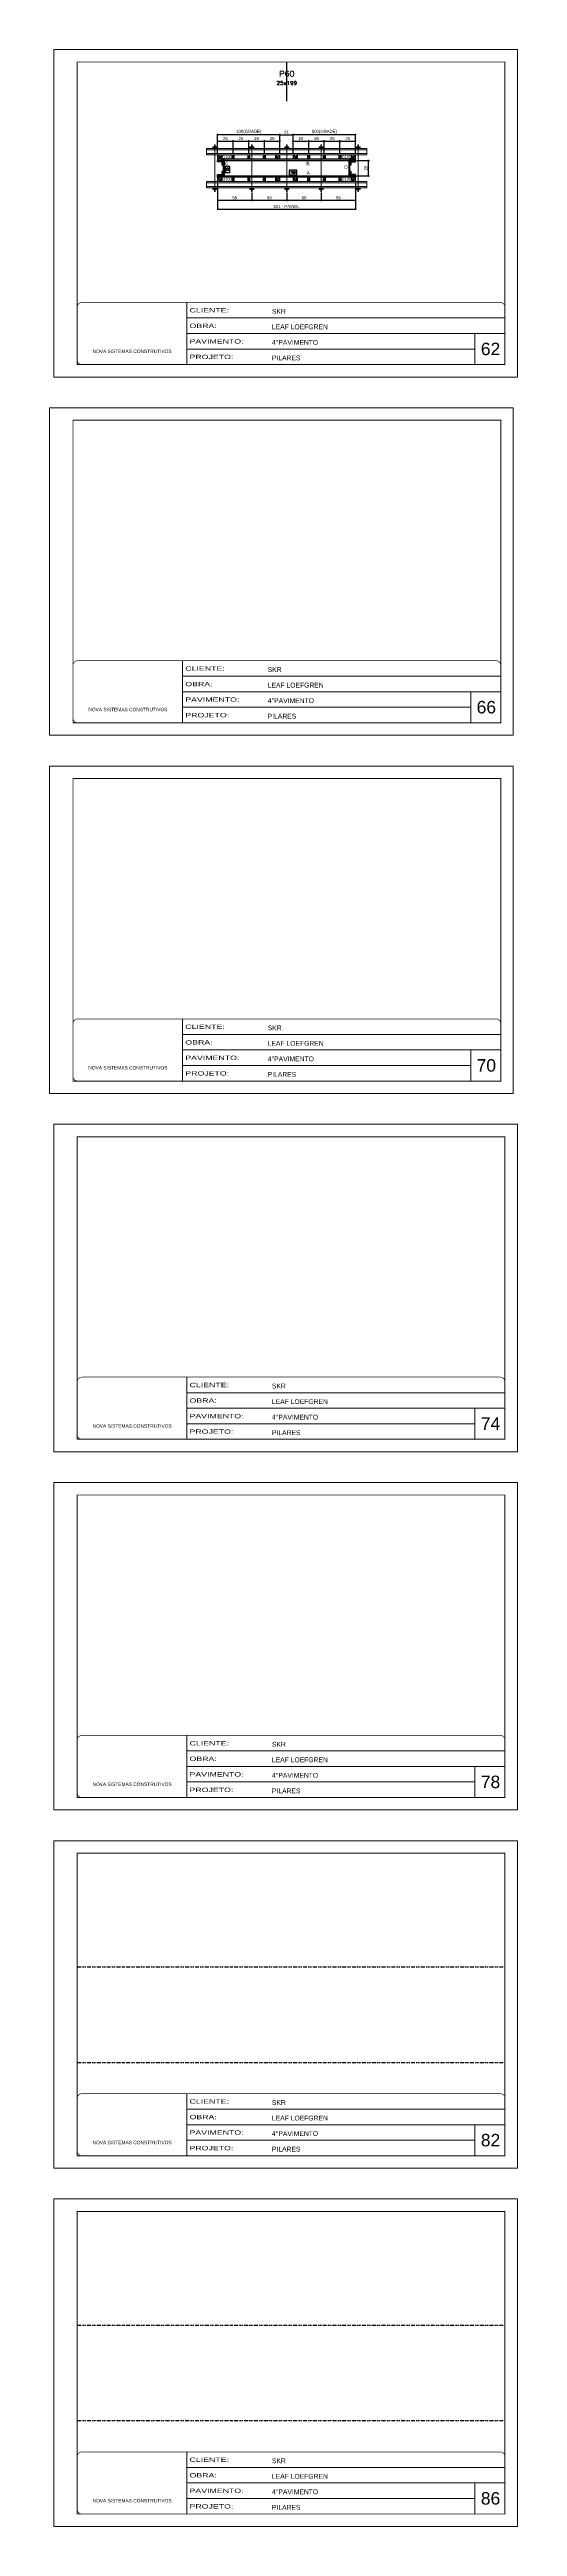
# Model space of a CAD drawing. Extents: x 14400 to 27878, y -21631 to 6985.
# Drawn here: x 15985 to 17483, y -18185 to -10244 of the extents above; entities that cross this region are included whole.
import ezdxf
from ezdxf.enums import TextEntityAlignment as Align

# ---------------------------------------------------------------- set-up
doc = ezdxf.new("R2010")
doc.units = 0
for name, pattern in [('CONTINUO', [0]), ('DASHED', [0.75, 0.5, -0.25]), ('DIVIDE2', [0.625, 0.25, -0.125, 0, -0.125, 0, -0.125]), ('HIDDEN', [0.375, 0.25, -0.125])]:
    doc.linetypes.add(name, pattern=pattern)
for name, color, linetype, lineweight in [('CARIMBO', 255, 'Continuous', 9), ('Folhas', 255, 'Continuous', 9), ('Hachura', 251, 'Continuous', 9), ('Madeira', 126, 'Continuous', 18), ('Perfil Metálico', 224, 'Continuous', 18), ('SARRAFO DE PRESSAO', 251, 'DASHED', 9), ('Texto Seção', 7, 'Continuous', 15)]:
    doc.layers.add(name, color=color, linetype=linetype, lineweight=lineweight)
for name, color, linetype in [('CHAPA', 1, 'Continuous'), ('COTA', 241, 'Continuous'), ('Nível', 160, 'Continuous'), ('SARRAFO', 251, 'Continuous'), ('Texto de Titulo', 7, 'Continuous'), ('Texto Qtd Sarr', 242, 'Continuous'), ('TEXTO_GERAL', 7, 'Continuous')]:
    doc.layers.add(name, color=color, linetype=linetype)
doc.styles.add('ARIAL', font='arial.ttf')
doc.styles.add('COTA TECNICA 2X', font='techl___.ttf', dxfattribs={"height": 10})
doc.styles.add('ROMANS', font='romans.shx')
doc.styles.add('SANSSERIF', font='sas_____.pfb')
doc.styles.add('Tecnologia', font='')
doc.styles.get('Tecnologia').set_extended_font_data('Forgotten Futurist')
doc.dimstyles.new('SECAO PILAR', dxfattribs={"dimtxt": 10, "dimasz": 3, "dimexe": 3, "dimexo": 3, "dimgap": 3, "dimtad": 1, "dimdec": 1, "dimlfac": 0.5, "dimzin": 12, "dimdsep": 46, "dimtxsty": 'COTA TECNICA 2X', "dimblk1": 'OBLIQUE', "dimblk2": 'OBLIQUE', "dimsah": 1, "dimcen": 0.9, "dimclrd": 256, "dimclre": 256, "dimclrt": 256, "dimadec": 1, "dimazin": 3, "dimtfac": 1, "dimtdec": 1, "dimtmove": 0, "dimatfit": 3, "dimfxl": 1, "dimtolj": 1, "dimtzin": 12, "dimarcsym": 0})
doc.dimstyles.new('SECÇÃO 2', dxfattribs={"dimtxt": 7, "dimasz": 6, "dimexe": 0.18, "dimexo": 2, "dimgap": -4, "dimtad": 3, "dimdec": 1, "dimlfac": 0.5, "dimzin": 12, "dimdsep": 46, "dimtxsty": 'ROMANS', "dimblk": 'ARCHTICK', "dimcen": 0.09, "dimse1": 1, "dimse2": 1, "dimsd1": 1, "dimsd2": 1, "dimclrd": 180, "dimclre": 5, "dimclrt": 1, "dimadec": 0, "dimazin": 3, "dimtfac": 1, "dimtdec": 1, "dimtofl": 0, "dimtmove": 0, "dimatfit": 3, "dimldrblk": 'ARCHTICK', "dimfxl": 1, "dimtolj": 1, "dimtzin": 0, "dimarcsym": 0})

# ---------------------------------------------------------------- blocks, each defined once
blk = doc.blocks.new('9999999999')
at = {"color": 30, "linetype": 'CONTINUO'}
for p, q in [((98564.6, 34230.2), (98564.6, 34429.4)), ((98564.6, 34379.6), (99584, 34379.6)), ((98564.6, 34329.8), (99488, 34329.8)), ((99584, 34329.8), (99488, 34329.8)), ((99488, 34329.8), (99488, 34230.2)), ((98564.6, 34280), (99488, 34280))]:
    blk.add_line(p, q, dxfattribs=at)
at = {"color": 30, "linetype": 'CONTINUO', "const_width": 2}
blk.add_lwpolyline([(99584, 34230.2), (99584, 34414.4, 0.414214), (99569, 34429.4), (98229, 34429.4, 0.414214), (98214, 34414.4), (98214, 34245.2, 0.414214), (98229, 34230.2), (99584, 34230.2)], format="xyb", dxfattribs=at)
at = {"layer": 'Folhas'}
blk.add_lwpolyline([(98139, 34190.2), (99624, 34190.2), (99624, 35240.2), (98139, 35240.2)], close=True, dxfattribs=at)
at = {"layer": 'Folhas', "color": 30, "const_width": 3}
blk.add_lwpolyline([(98214, 34230.2), (99584, 34230.2), (99584, 35200.2), (98214, 35200.2)], close=True, dxfattribs=at)
at = {"color": 7, "linetype": 'Continuous', "ltscale": 5, "style": 'ARIAL'}
for s, height, p in [('SKR', 15.48, (98837.7, 34393.1)), ('4°PAVIMENTO', 15.483, (98837.7, 34293.5)), ('LEAF LOEFGREN', 15.483, (98837.7, 34343.3)), ('NOVA SISTEMAS CONSTRUTIVOS', 11.059, (98263.2, 34267.2)), ('PILARES', 15.48, (98837.7, 34243.7))]:
    blk.add_text(s, height=height, dxfattribs=at).set_placement(p)
at = {"layer": 'Folhas', "color": 7, "style": 'Tecnologia', "width": 1.5}
for s, p in [('CLIENTE:', (98573.7, 34397.2)), ('OBRA:', (98573.7, 34347.3)), ('PAVIMENTO:', (98573.7, 34297.5)), ('PROJETO:', (98573.7, 34247.7))]:
    blk.add_text(s, height=14, dxfattribs=at).set_placement(p)
blk = doc.blocks.new('*D1763')
at = {"layer": 'COTA', "color": 180, "lineweight": -2, "transparency": 16777216}
for p, q in [((16562.4, -10618.4), (16547.4, -10618.4)), ((16547.4, -10618.4), (16547.4, -10637.7)), ((16547.4, -10637.7), (16562.4, -10637.7)), ((16562.4, -10637.7), (16562.4, -10618.4))]:
    blk.add_line(p, q, dxfattribs=at)
at = {"layer": 'Defpoints', "color": 0, "transparency": 16777216}
for p in [(16562.3, -10599.2), (16562.3, -10649.2), (16566.4, -10649.2)]:
    blk.add_point(p, dxfattribs=at)
at = {"layer": 'COTA', "color": 1, "transparency": 16777216, "insert": (16554.9, -10628.1), "char_height": 7, "attachment_point": 5, "rotation": 90, "style": 'ROMANS'}
blk.add_mtext('\\A1;25', dxfattribs=at)
blk = doc.blocks.new('_ArchTick')
at = {"color": 0, "linetype": 'ByBlock', "const_width": 0.15}
blk.add_lwpolyline([(-0.5, -0.5), (0.5, 0.5)], dxfattribs=at)
blk = doc.blocks.new('*D1764')
at = {"layer": 'COTA', "color": 180, "lineweight": -2, "transparency": 16777216}
for p, q in [((16776.8, -10630.2), (16752.1, -10630.2)), ((16752.1, -10630.2), (16752.1, -10645.2)), ((16776.8, -10645.2), (16776.8, -10630.2)), ((16752.1, -10645.2), (16776.8, -10645.2))]:
    blk.add_line(p, q, dxfattribs=at)
at = {"layer": 'Defpoints', "color": 0, "transparency": 16777216}
for p in [(16545, -10649.2), (16943, -10649.2), (16943, -10649.2)]:
    blk.add_point(p, dxfattribs=at)
at = {"layer": 'COTA', "color": 1, "transparency": 16777216, "insert": (16764.5, -10637.7), "char_height": 7, "attachment_point": 5, "style": 'ROMANS'}
blk.add_mtext('\\A1;199', dxfattribs=at)
blk = doc.blocks.new('_Oblique')
at = {"color": 0, "linetype": 'ByBlock', "lineweight": -2}
blk.add_line((-0.5, -0.5), (0.5, 0.5), dxfattribs=at)
blk = doc.blocks.new('*D1765')
at = {"layer": 'COTA', "lineweight": -2, "transparency": 16777216}
for p, q in [((16523, -10670.1), (16523, -10758.3)), ((16965, -10670.1), (16965, -10758.3)), ((16523, -10755.3), (16965, -10755.3))]:
    blk.add_line(p, q, dxfattribs=at)
at = {"layer": 'Defpoints', "color": 0, "transparency": 16777216}
for p in [(16523, -10667.1), (16965, -10667.1), (16965, -10755.3)]:
    blk.add_point(p, dxfattribs=at)
at = {"layer": 'COTA', "lineweight": -2, "transparency": 16777216, "xscale": 3, "yscale": 3, "zscale": 3, "rotation": 180}
blk.add_blockref('_Oblique', (16523, -10755.3), dxfattribs=at)
at = {"layer": 'COTA', "lineweight": -2, "transparency": 16777216, "xscale": 3, "yscale": 3, "zscale": 3}
blk.add_blockref('_Oblique', (16965, -10755.3), dxfattribs=at)
at = {"layer": 'COTA', "transparency": 16777216, "insert": (16744, -10747.2), "char_height": 10, "attachment_point": 5, "style": 'COTA TECNICA 2X'}
blk.add_mtext('\\A1;221 - PAINEL', dxfattribs=at)
blk = doc.blocks.new('*D1766')
at = {"layer": 'COTA', "lineweight": -2, "transparency": 16777216}
for p, q in [((16523, -10670.2), (16523, -10729.9)), ((16633, -10701.9), (16633, -10729.9)), ((16523, -10726.9), (16633, -10726.9))]:
    blk.add_line(p, q, dxfattribs=at)
at = {"layer": 'Defpoints', "color": 0, "transparency": 16777216}
for p in [(16523, -10667.2), (16633, -10698.9), (16633, -10726.9)]:
    blk.add_point(p, dxfattribs=at)
at = {"layer": 'COTA', "lineweight": -2, "transparency": 16777216, "xscale": 3, "yscale": 3, "zscale": 3, "rotation": 180}
blk.add_blockref('_Oblique', (16523, -10726.9), dxfattribs=at)
at = {"layer": 'COTA', "lineweight": -2, "transparency": 16777216, "xscale": 3, "yscale": 3, "zscale": 3}
blk.add_blockref('_Oblique', (16633, -10726.9), dxfattribs=at)
at = {"layer": 'COTA', "transparency": 16777216, "insert": (16578, -10718.8), "char_height": 10, "attachment_point": 5, "style": 'COTA TECNICA 2X'}
blk.add_mtext('\\A1;55', dxfattribs=at)
blk = doc.blocks.new('*D1767')
at = {"layer": 'COTA', "lineweight": -2, "transparency": 16777216}
for p, q in [((16855, -10701.9), (16855, -10729.9)), ((16965, -10670.2), (16965, -10729.9)), ((16855, -10726.9), (16965, -10726.9))]:
    blk.add_line(p, q, dxfattribs=at)
at = {"layer": 'Defpoints', "color": 0, "transparency": 16777216}
for p in [(16855, -10698.9), (16965, -10667.2), (16965, -10726.9)]:
    blk.add_point(p, dxfattribs=at)
at = {"layer": 'COTA', "lineweight": -2, "transparency": 16777216, "xscale": 3, "yscale": 3, "zscale": 3, "rotation": 180}
blk.add_blockref('_Oblique', (16855, -10726.9), dxfattribs=at)
at = {"layer": 'COTA', "lineweight": -2, "transparency": 16777216, "xscale": 3, "yscale": 3, "zscale": 3}
blk.add_blockref('_Oblique', (16965, -10726.9), dxfattribs=at)
at = {"layer": 'COTA', "transparency": 16777216, "insert": (16910, -10718.8), "char_height": 10, "attachment_point": 5, "style": 'COTA TECNICA 2X'}
blk.add_mtext('\\A1;55', dxfattribs=at)
blk = doc.blocks.new('C')
at = {"layer": 'Hachura', "color": 0}
for p, q in [((0, 3.2), (0, -3.2)), ((0.4, 3.2), (0, 3.2)), ((0.5, 3.2), (0, 3.2)), ((0.5, 3), (0, 3)), ((0.5, 2.9), (0, 2.9)), ((0, 2.7), (0, -1.2)), ((0.5, 2.6), (0, 2.6)), ((0.5, 2.2), (0, 2.2)), ((0.5, 1.5), (0, 1.5)), ((0.4, 0.5), (0.2, 0.5)), ((0.4, -3.2), (0.4, 3.2)), ((0.4, 3.2), (2.6, 3.2)), ((1.7, 1), (0.4, 1)), ((1.5, 0.1), (0.4, 0.1)), ((1.4, 1.9), (1.4, 1)), ((2.6, 2.4), (1.5, 2.1)), ((1.7, -1), (1.7, 1)), ((1.7, 1), (1.7, 0.8)), ((1.7, 1), (1.7, 0.8)), ((1.7, 0.8), (3.4, 0.8)), ((3.4, 0.4), (1.7, 0.4)), ((2.6, 3.2), (2.6, 2.4)), ((3.3, 0.8), (3.3, -0.8)), ((3.4, 0.8), (3.4, -0.8)), ((3.7, 0.4), (3.4, 0.4)), ((3.8, -0.5), (3.4, 0.4)), ((3.4, 0.1), (3.7, -0.6)), ((3.7, 0.5), (4.3, -0.6)), ((3.7, 0.4), (4.2, -0.5)), ((4.4, -0.6), (3.8, 0.5)), ((4.2, 0.4), (3.9, 0.4)), ((4.4, -0.5), (3.9, 0.4)), ((4.2, 0.4), (4.3, 0.4)), ((4.3, 0.5), (4.8, -0.6)), ((4.3, 0.4), (4.7, -0.5)), ((5, -0.6), (4.4, 0.5)), ((4.5, 0.4), (4.8, 0.4)), ((5, -0.5), (4.5, 0.4)), ((4.8, 0.4), (5.3, -0.5)), ((4.9, 0.5), (5.4, -0.6)), ((5.5, -0.6), (5, 0.5)), ((5.6, -0.5), (5.1, 0.4)), ((5.4, 0.4), (5.1, 0.4)), ((5.6, -0.5), (5.1, 0.4)), ((5.4, 0.4), (5.7, -0.2)), ((5.5, 0.5), (5.7, -0.1)), ((5.7, 0.2), (5.6, 0.5)), ((5.7, 0.3), (5.7, 0.4)), ((5.7, 0.4), (5.7, 0.4)), ((5.7, 0.4), (5.9, 0.3)), ((5.7, 0.4), (5.7, -0.5)), ((5.9, -0.4), (5.9, 0.3)), ((0.4, 0), (0, 0)), ((0.5, -1.5), (0, -1.5)), ((0.5, -2.2), (0, -2.2)), ((0.5, -2.6), (0, -2.6)), ((0.5, -2.9), (0, -2.9)), ((0.5, -3), (0, -3)), ((0, -3.2), (2.6, -3.2)), ((0.5, -3.2), (0, -3.2)), ((0.1, -0.5), (0.3, -0.5)), ((0.3, -0.5), (0.4, -0.5)), ((0.4, 0), (0.4, -1)), ((0.4, -0.2), (1.5, -0.2)), ((0.4, -0.6), (0.4, -0.3)), ((0.4, -3.2), (0.4, -0.6)), ((0.4, -1), (1.7, -1)), ((1.4, -1.9), (1.4, -1)), ((2.6, -2.4), (1.5, -2.1)), ((3.4, -0.3), (1.7, -0.3)), ((3.4, -0.8), (1.7, -0.8)), ((2.6, -3.2), (2.6, -2.4)), ((3.4, -0.1), (3.6, -0.5)), ((3.4, -0.5), (3.6, -0.5)), ((3.8, -0.5), (4.2, -0.5)), ((4.4, -0.5), (4.7, -0.5)), ((4.6, -0.5), (4.7, -0.5)), ((5, -0.5), (5.3, -0.5)), ((5.6, -0.5), (5.7, -0.5)), ((5.7, -0.5), (5.9, -0.4)), ((5.7, -0.5), (5.7, -0.5))]:
    blk.add_line(p, q, dxfattribs=at)
for centre, radius, start, end in [((1.5, 1.9), 0.161, 104.7436, 180), ((1.4, 0), 0.129, 272.695, 87.305), ((3.8, 0.4), 0.143, 25.5688, 154.4312), ((4.4, 0.4), 0.143, 25.5688, 154.4312), ((5, 0.4), 0.143, 25.5688, 154.4312), ((5.5, 0.4), 0.143, 25.5688, 154.4312), ((0.2, -0.4), 0.174, 221.744, 317.8592), ((1.5, -1.9), 0.161, 180, 255.2564), ((3.7, -0.4), 0.174, 222.1408, 318.256), ((4.3, -0.4), 0.174, 222.1408, 318.256), ((4.9, -0.4), 0.174, 222.1408, 318.256), ((5.4, -0.4), 0.174, 222.1408, 318.256), ((5.6, -0.4), 0.174, 317.8592, 318.256)]:
    blk.add_arc(centre, radius, start, end, dxfattribs=at)
blk = doc.blocks.new('*D1772')
at = {"layer": 'COTA', "lineweight": -2, "transparency": 16777216}
for p, q in [((16745, -10701.9), (16745, -10729.9)), ((16855, -10701.9), (16855, -10729.9)), ((16745, -10726.9), (16855, -10726.9))]:
    blk.add_line(p, q, dxfattribs=at)
at = {"layer": 'Defpoints', "color": 0, "transparency": 16777216}
for p in [(16745, -10698.9), (16855, -10698.9), (16855, -10726.9)]:
    blk.add_point(p, dxfattribs=at)
at = {"layer": 'COTA', "lineweight": -2, "transparency": 16777216, "xscale": 3, "yscale": 3, "zscale": 3, "rotation": 180}
blk.add_blockref('_Oblique', (16745, -10726.9), dxfattribs=at)
at = {"layer": 'COTA', "lineweight": -2, "transparency": 16777216, "xscale": 3, "yscale": 3, "zscale": 3}
blk.add_blockref('_Oblique', (16855, -10726.9), dxfattribs=at)
at = {"layer": 'COTA', "transparency": 16777216, "insert": (16800, -10718.8), "char_height": 10, "attachment_point": 5, "style": 'COTA TECNICA 2X'}
blk.add_mtext('\\A1;55', dxfattribs=at)
blk = doc.blocks.new('*D1773')
at = {"layer": 'COTA', "lineweight": -2, "transparency": 16777216}
for p, q in [((16968, -10599.2), (17009.3, -10599.2)), ((17006.3, -10649.2), (17006.3, -10599.2)), ((16968, -10649.2), (17009.3, -10649.2))]:
    blk.add_line(p, q, dxfattribs=at)
at = {"layer": 'Defpoints', "color": 0, "transparency": 16777216}
for p in [(16965, -10599.2), (17006.3, -10599.2), (16965, -10649.2)]:
    blk.add_point(p, dxfattribs=at)
at = {"layer": 'COTA', "lineweight": -2, "transparency": 16777216, "xscale": 3, "yscale": 3, "zscale": 3}
for p, rotation in [((17006.3, -10599.2), 90), ((17006.3, -10649.2), 270)]:
    blk.add_blockref('_Oblique', p, dxfattribs=dict(at, rotation=rotation))
at = {"layer": 'COTA', "transparency": 16777216, "insert": (16998.2, -10624.2), "char_height": 10, "attachment_point": 5, "rotation": 90, "style": 'COTA TECNICA 2X'}
blk.add_mtext('\\A1;25', dxfattribs=at)
blk = doc.blocks.new('*D1774')
at = {"layer": 'COTA', "lineweight": -2, "transparency": 16777216}
for p, q in [((16633, -10701.9), (16633, -10729.9)), ((16745, -10701.9), (16745, -10729.9)), ((16633, -10726.9), (16745, -10726.9))]:
    blk.add_line(p, q, dxfattribs=at)
at = {"layer": 'Defpoints', "color": 0, "transparency": 16777216}
for p in [(16633, -10698.9), (16745, -10698.9), (16745, -10726.9)]:
    blk.add_point(p, dxfattribs=at)
at = {"layer": 'COTA', "lineweight": -2, "transparency": 16777216, "xscale": 3, "yscale": 3, "zscale": 3, "rotation": 180}
blk.add_blockref('_Oblique', (16633, -10726.9), dxfattribs=at)
at = {"layer": 'COTA', "lineweight": -2, "transparency": 16777216, "xscale": 3, "yscale": 3, "zscale": 3}
blk.add_blockref('_Oblique', (16745, -10726.9), dxfattribs=at)
at = {"layer": 'COTA', "transparency": 16777216, "insert": (16689, -10718.8), "char_height": 10, "attachment_point": 5, "style": 'COTA TECNICA 2X'}
blk.add_mtext('\\A1;56', dxfattribs=at)
blk = doc.blocks.new('PONTALETE')
at = {"layer": 'Madeira'}
for q in [(2.7, 7), (7, 5.8), (7, 1.7)]:
    blk.add_line((0, 0), q, dxfattribs=at)
blk.add_lwpolyline([(0, 0), (7, 0), (7, 7), (0, 7)], close=True, dxfattribs=at)
for centre, radius, start, end in [((2, 0.1), 6.23, 37.2818, 109.0913), ((1.1, 0.9), 3.19, 343.603, 109.9847), ((-0.2, -0.8), 3.09, 14.6322, 86.0383)]:
    blk.add_arc(centre, radius, start, end, dxfattribs=at)
blk = doc.blocks.new('MEIO PONTALETE')
at = {"layer": 'Madeira'}
for q in [(2.7, 7), (3.5, 2.9), (3.5, 0.9)]:
    blk.add_line((0, 0), q, dxfattribs=at)
blk.add_lwpolyline([(0, 0), (3.5, 0), (3.5, 7), (0, 7)], close=True, dxfattribs=at)
for centre, radius, start, end in [((2, 0.1), 6.23, 76.4499, 109.0913), ((1.1, 0.9), 3.19, 40.9063, 109.9847), ((-0.2, -0.8), 3.09, 14.6322, 86.0383)]:
    blk.add_arc(centre, radius, start, end, dxfattribs=at)
blk = doc.blocks.new('*D1768')
at = {"layer": 'COTA', "lineweight": -2, "transparency": 16777216}
for p, q in [((16765, -10578.1), (16765, -10534.2)), ((16765, -10537.2), (16815, -10537.2)), ((16815, -10578.2), (16815, -10534.2))]:
    blk.add_line(p, q, dxfattribs=at)
at = {"layer": 'Defpoints', "color": 0, "transparency": 16777216}
for p in [(16815, -10537.2), (16765, -10581.1), (16815, -10581.2)]:
    blk.add_point(p, dxfattribs=at)
at = {"layer": 'COTA', "lineweight": -2, "transparency": 16777216, "xscale": 3, "yscale": 3, "zscale": 3, "rotation": 180}
blk.add_blockref('_Oblique', (16765, -10537.2), dxfattribs=at)
at = {"layer": 'COTA', "lineweight": -2, "transparency": 16777216, "xscale": 3, "yscale": 3, "zscale": 3}
blk.add_blockref('_Oblique', (16815, -10537.2), dxfattribs=at)
at = {"layer": 'COTA', "transparency": 16777216, "insert": (16790, -10529.1), "char_height": 10, "attachment_point": 5, "style": 'COTA TECNICA 2X'}
blk.add_mtext('\\A1;25', dxfattribs=at)
blk = doc.blocks.new('*D1769')
at = {"layer": 'COTA', "lineweight": -2, "transparency": 16777216}
for p, q in [((16765, -10578.1), (16765, -10514)), ((16965, -10517), (16765, -10517)), ((16965, -10578.2), (16965, -10514))]:
    blk.add_line(p, q, dxfattribs=at)
at = {"layer": 'Defpoints', "color": 0, "transparency": 16777216}
for p in [(16765, -10517), (16765, -10581.1), (16965, -10581.2)]:
    blk.add_point(p, dxfattribs=at)
at = {"layer": 'COTA', "lineweight": -2, "transparency": 16777216, "xscale": 3, "yscale": 3, "zscale": 3, "rotation": 180}
blk.add_blockref('_Oblique', (16765, -10517), dxfattribs=at)
at = {"layer": 'COTA', "lineweight": -2, "transparency": 16777216, "xscale": 3, "yscale": 3, "zscale": 3}
blk.add_blockref('_Oblique', (16965, -10517), dxfattribs=at)
at = {"layer": 'COTA', "transparency": 16777216, "insert": (16865, -10507.8), "char_height": 10, "attachment_point": 5, "style": 'COTA TECNICA 2X'}
blk.add_mtext('\\A1;100(GRADE)', dxfattribs=at)
blk = doc.blocks.new('*D1775')
at = {"layer": 'COTA', "lineweight": -2, "transparency": 16777216}
for p, q in [((16815, -10578.2), (16815, -10534.2)), ((16815, -10537.2), (16865, -10537.2)), ((16865, -10578.2), (16865, -10534.2))]:
    blk.add_line(p, q, dxfattribs=at)
at = {"layer": 'Defpoints', "color": 0, "transparency": 16777216}
for p in [(16865, -10537.2), (16815, -10581.2), (16865, -10581.2)]:
    blk.add_point(p, dxfattribs=at)
at = {"layer": 'COTA', "lineweight": -2, "transparency": 16777216, "xscale": 3, "yscale": 3, "zscale": 3, "rotation": 180}
blk.add_blockref('_Oblique', (16815, -10537.2), dxfattribs=at)
at = {"layer": 'COTA', "lineweight": -2, "transparency": 16777216, "xscale": 3, "yscale": 3, "zscale": 3}
blk.add_blockref('_Oblique', (16865, -10537.2), dxfattribs=at)
at = {"layer": 'COTA', "transparency": 16777216, "insert": (16840, -10529.1), "char_height": 10, "attachment_point": 5, "style": 'COTA TECNICA 2X'}
blk.add_mtext('\\A1;25', dxfattribs=at)
blk = doc.blocks.new('*D1776')
at = {"layer": 'COTA', "lineweight": -2, "transparency": 16777216}
for p, q in [((16865, -10578.2), (16865, -10534.2)), ((16865, -10537.2), (16915, -10537.2)), ((16915, -10578.2), (16915, -10534.2))]:
    blk.add_line(p, q, dxfattribs=at)
at = {"layer": 'Defpoints', "color": 0, "transparency": 16777216}
for p in [(16915, -10537.2), (16865, -10581.2), (16915, -10581.2)]:
    blk.add_point(p, dxfattribs=at)
at = {"layer": 'COTA', "lineweight": -2, "transparency": 16777216, "xscale": 3, "yscale": 3, "zscale": 3, "rotation": 180}
blk.add_blockref('_Oblique', (16865, -10537.2), dxfattribs=at)
at = {"layer": 'COTA', "lineweight": -2, "transparency": 16777216, "xscale": 3, "yscale": 3, "zscale": 3}
blk.add_blockref('_Oblique', (16915, -10537.2), dxfattribs=at)
at = {"layer": 'COTA', "transparency": 16777216, "insert": (16890, -10529.1), "char_height": 10, "attachment_point": 5, "style": 'COTA TECNICA 2X'}
blk.add_mtext('\\A1;25', dxfattribs=at)
blk = doc.blocks.new('*D1777')
at = {"layer": 'COTA', "lineweight": -2, "transparency": 16777216}
for p, q in [((16915, -10578.2), (16915, -10534.2)), ((16915, -10537.2), (16965, -10537.2)), ((16965, -10578.2), (16965, -10534.2))]:
    blk.add_line(p, q, dxfattribs=at)
at = {"layer": 'Defpoints', "color": 0, "transparency": 16777216}
for p in [(16965, -10537.2), (16915, -10581.2), (16965, -10581.2)]:
    blk.add_point(p, dxfattribs=at)
at = {"layer": 'COTA', "lineweight": -2, "transparency": 16777216, "xscale": 3, "yscale": 3, "zscale": 3, "rotation": 180}
blk.add_blockref('_Oblique', (16915, -10537.2), dxfattribs=at)
at = {"layer": 'COTA', "lineweight": -2, "transparency": 16777216, "xscale": 3, "yscale": 3, "zscale": 3}
blk.add_blockref('_Oblique', (16965, -10537.2), dxfattribs=at)
at = {"layer": 'COTA', "transparency": 16777216, "insert": (16940, -10529.1), "char_height": 10, "attachment_point": 5, "style": 'COTA TECNICA 2X'}
blk.add_mtext('\\A1;25', dxfattribs=at)
blk = doc.blocks.new('*D1770')
at = {"layer": 'COTA', "lineweight": -2, "transparency": 16777216}
for p, q in [((16523, -10578.1), (16523, -10534.2)), ((16523, -10537.2), (16573, -10537.2)), ((16573, -10578.2), (16573, -10534.2))]:
    blk.add_line(p, q, dxfattribs=at)
at = {"layer": 'Defpoints', "color": 0, "transparency": 16777216}
for p in [(16573, -10537.2), (16523, -10581.1), (16573, -10581.2)]:
    blk.add_point(p, dxfattribs=at)
at = {"layer": 'COTA', "lineweight": -2, "transparency": 16777216, "xscale": 3, "yscale": 3, "zscale": 3, "rotation": 180}
blk.add_blockref('_Oblique', (16523, -10537.2), dxfattribs=at)
at = {"layer": 'COTA', "lineweight": -2, "transparency": 16777216, "xscale": 3, "yscale": 3, "zscale": 3}
blk.add_blockref('_Oblique', (16573, -10537.2), dxfattribs=at)
at = {"layer": 'COTA', "transparency": 16777216, "insert": (16548, -10529.1), "char_height": 10, "attachment_point": 5, "style": 'COTA TECNICA 2X'}
blk.add_mtext('\\A1;25', dxfattribs=at)
blk = doc.blocks.new('*D1771')
at = {"layer": 'COTA', "lineweight": -2, "transparency": 16777216}
for p, q in [((16523, -10578.1), (16523, -10514)), ((16723, -10517), (16523, -10517)), ((16723, -10578.2), (16723, -10514))]:
    blk.add_line(p, q, dxfattribs=at)
at = {"layer": 'Defpoints', "color": 0, "transparency": 16777216}
for p in [(16523, -10517), (16523, -10581.1), (16723, -10581.2)]:
    blk.add_point(p, dxfattribs=at)
at = {"layer": 'COTA', "lineweight": -2, "transparency": 16777216, "xscale": 3, "yscale": 3, "zscale": 3, "rotation": 180}
blk.add_blockref('_Oblique', (16523, -10517), dxfattribs=at)
at = {"layer": 'COTA', "lineweight": -2, "transparency": 16777216, "xscale": 3, "yscale": 3, "zscale": 3}
blk.add_blockref('_Oblique', (16723, -10517), dxfattribs=at)
at = {"layer": 'COTA', "transparency": 16777216, "insert": (16623, -10507.8), "char_height": 10, "attachment_point": 5, "style": 'COTA TECNICA 2X'}
blk.add_mtext('\\A1;100(GRADE)', dxfattribs=at)
blk = doc.blocks.new('*D1778')
at = {"layer": 'COTA', "lineweight": -2, "transparency": 16777216}
for p, q in [((16573, -10578.2), (16573, -10534.2)), ((16573, -10537.2), (16623, -10537.2)), ((16623, -10578.2), (16623, -10534.2))]:
    blk.add_line(p, q, dxfattribs=at)
at = {"layer": 'Defpoints', "color": 0, "transparency": 16777216}
for p in [(16623, -10537.2), (16573, -10581.2), (16623, -10581.2)]:
    blk.add_point(p, dxfattribs=at)
at = {"layer": 'COTA', "lineweight": -2, "transparency": 16777216, "xscale": 3, "yscale": 3, "zscale": 3, "rotation": 180}
blk.add_blockref('_Oblique', (16573, -10537.2), dxfattribs=at)
at = {"layer": 'COTA', "lineweight": -2, "transparency": 16777216, "xscale": 3, "yscale": 3, "zscale": 3}
blk.add_blockref('_Oblique', (16623, -10537.2), dxfattribs=at)
at = {"layer": 'COTA', "transparency": 16777216, "insert": (16598, -10529.1), "char_height": 10, "attachment_point": 5, "style": 'COTA TECNICA 2X'}
blk.add_mtext('\\A1;25', dxfattribs=at)
blk = doc.blocks.new('*D1779')
at = {"layer": 'COTA', "lineweight": -2, "transparency": 16777216}
for p, q in [((16623, -10578.2), (16623, -10534.2)), ((16623, -10537.2), (16673, -10537.2)), ((16673, -10578.2), (16673, -10534.2))]:
    blk.add_line(p, q, dxfattribs=at)
at = {"layer": 'Defpoints', "color": 0, "transparency": 16777216}
for p in [(16673, -10537.2), (16623, -10581.2), (16673, -10581.2)]:
    blk.add_point(p, dxfattribs=at)
at = {"layer": 'COTA', "lineweight": -2, "transparency": 16777216, "xscale": 3, "yscale": 3, "zscale": 3, "rotation": 180}
blk.add_blockref('_Oblique', (16623, -10537.2), dxfattribs=at)
at = {"layer": 'COTA', "lineweight": -2, "transparency": 16777216, "xscale": 3, "yscale": 3, "zscale": 3}
blk.add_blockref('_Oblique', (16673, -10537.2), dxfattribs=at)
at = {"layer": 'COTA', "transparency": 16777216, "insert": (16648, -10529.1), "char_height": 10, "attachment_point": 5, "style": 'COTA TECNICA 2X'}
blk.add_mtext('\\A1;25', dxfattribs=at)
blk = doc.blocks.new('*D1780')
at = {"layer": 'COTA', "lineweight": -2, "transparency": 16777216}
for p, q in [((16673, -10578.2), (16673, -10534.2)), ((16673, -10537.2), (16723, -10537.2)), ((16723, -10578.2), (16723, -10534.2))]:
    blk.add_line(p, q, dxfattribs=at)
at = {"layer": 'Defpoints', "color": 0, "transparency": 16777216}
for p in [(16723, -10537.2), (16673, -10581.2), (16723, -10581.2)]:
    blk.add_point(p, dxfattribs=at)
at = {"layer": 'COTA', "lineweight": -2, "transparency": 16777216, "xscale": 3, "yscale": 3, "zscale": 3, "rotation": 180}
blk.add_blockref('_Oblique', (16673, -10537.2), dxfattribs=at)
at = {"layer": 'COTA', "lineweight": -2, "transparency": 16777216, "xscale": 3, "yscale": 3, "zscale": 3}
blk.add_blockref('_Oblique', (16723, -10537.2), dxfattribs=at)
at = {"layer": 'COTA', "transparency": 16777216, "insert": (16698, -10529.1), "char_height": 10, "attachment_point": 5, "style": 'COTA TECNICA 2X'}
blk.add_mtext('\\A1;25', dxfattribs=at)
blk = doc.blocks.new('*D1781')
at = {"layer": 'COTA', "lineweight": -2, "transparency": 16777216}
for p, q in [((16723, -10578.2), (16723, -10514)), ((16723, -10517), (16765, -10517)), ((16765, -10578.1), (16765, -10514))]:
    blk.add_line(p, q, dxfattribs=at)
at = {"layer": 'Defpoints', "color": 0, "transparency": 16777216}
for p in [(16765, -10517), (16723, -10581.2), (16765, -10581.1)]:
    blk.add_point(p, dxfattribs=at)
at = {"layer": 'COTA', "lineweight": -2, "transparency": 16777216, "xscale": 3, "yscale": 3, "zscale": 3, "rotation": 180}
blk.add_blockref('_Oblique', (16723, -10517), dxfattribs=at)
at = {"layer": 'COTA', "lineweight": -2, "transparency": 16777216, "xscale": 3, "yscale": 3, "zscale": 3}
blk.add_blockref('_Oblique', (16765, -10517), dxfattribs=at)
at = {"layer": 'COTA', "transparency": 16777216, "insert": (16744, -10509), "char_height": 10, "attachment_point": 5, "style": 'COTA TECNICA 2X'}
blk.add_mtext('\\A1;21', dxfattribs=at)
blk = doc.blocks.new('titulo1')
at = {"layer": 'Defpoints', "color": 252, "linetype": 'HIDDEN', "ltscale": 2}
blk.add_line((0, 0), (0, 125), dxfattribs=at)
at = {"layer": 'Defpoints', "style": 'ROMANS', "oblique": 15}
blk.add_attdef('FOLHA', text='', height=10, dxfattribs=at).set_placement((0, 15.6), align=Align.MIDDLE_CENTER)
at = {"layer": 'Texto Qtd Sarr', "color": 3, "style": 'ROMANS', "oblique": 15}
for tag, height, p in [('TITULO', 17, (0, 71.4)), ('SEÇÃO', 12, (0, 41.5))]:
    blk.add_attdef(tag, text='', height=height, dxfattribs=at).set_placement(p, align=Align.MIDDLE_CENTER)

msp = doc.modelspace()

# ---------------------------------------------------------------- hatches: boundary and pattern name
at = {"layer": 'Hachura'}
h = msp.add_hatch(color=256, dxfattribs=at)
h.dxf.hatch_style = 1
h.paths.add_polyline_path([(16964.97, -10599.15), (16964.97, -10595.15), (16522.97, -10595.15), (16522.97, -10599.15)])
h = msp.add_hatch(dxfattribs=at)
h.set_pattern_fill('ANSI31', color=256, scale=0.5, angle=180, style=0)
h.set_pattern_definition([(225, (7399.015, -33494.9595), (1.12253202, -1.12253202), [])])
h.paths.add_polyline_path([(16536.97, -10603.55), (16536.97, -10599.15), (16522.97, -10599.15), (16522.97, -10603.55)])
h = msp.add_hatch(dxfattribs=at)
h.set_pattern_fill('ANSI31', color=256, scale=0.5, angle=270, style=0)
h.set_pattern_definition([(315, (39432.775, -20102.1032), (1.12253202, 1.12253202), [])])
h.paths.add_polyline_path([(16541.37, -10613.15), (16536.97, -10613.15), (16536.97, -10599.15), (16541.37, -10599.15)])
h = msp.add_hatch(dxfattribs=at)
h.set_pattern_fill('ANSI31', color=256, scale=0.5, angle=270, style=0)
h.set_pattern_definition([(315, (39432.775, -20138.1032), (1.12253202, 1.12253202), [])])
h.paths.add_polyline_path([(16541.37, -10649.15), (16536.97, -10649.15), (16536.97, -10635.15), (16541.37, -10635.15)])
h = msp.add_hatch(color=256, dxfattribs=at)
h.dxf.hatch_style = 1
h.paths.add_polyline_path([(16541.37, -10649.15), (16544.97, -10649.15), (16544.97, -10599.15), (16541.37, -10599.15)])
h = msp.add_hatch(color=256, dxfattribs=at)
h.dxf.hatch_style = 1
h.paths.add_polyline_path([(16942.97, -10649.15), (16946.57, -10649.15), (16946.57, -10599.15), (16942.97, -10599.15)])
h = msp.add_hatch(dxfattribs=at)
h.set_pattern_fill('ANSI31', color=256, scale=0.5, angle=270, style=0)
h.set_pattern_definition([(315, (39842.375, -20102.1032), (1.12253202, 1.12253202), [])])
h.paths.add_polyline_path([(16950.97, -10613.15), (16946.57, -10613.15), (16946.57, -10599.15), (16950.97, -10599.15)])
h = msp.add_hatch(dxfattribs=at)
h.set_pattern_fill('ANSI31', color=256, scale=0.5, angle=270, style=0)
h.set_pattern_definition([(315, (39842.375, -20138.1032), (1.12253202, 1.12253202), [])])
h.paths.add_polyline_path([(16950.97, -10649.15), (16946.57, -10649.15), (16946.57, -10635.15), (16950.97, -10635.15)])
h = msp.add_hatch(dxfattribs=at)
h.set_pattern_fill('ANSI31', color=256, scale=0.5, angle=180, style=0)
h.set_pattern_definition([(225, (7827.015, -33528.5595), (1.12253202, -1.12253202), [])])
h.paths.add_polyline_path([(16964.97, -10599.15), (16964.97, -10603.55), (16950.97, -10603.55), (16950.97, -10599.15)])
h = msp.add_hatch(dxfattribs=at)
h.set_pattern_fill('ANSI31', color=256, scale=0.5, angle=180, style=0)
h.set_pattern_definition([(225, (7399.015, -33540.5595), (1.12253202, -1.12253202), [])])
h.paths.add_polyline_path([(16536.97, -10649.15), (16536.97, -10644.75), (16522.97, -10644.75), (16522.97, -10649.15)])
h = msp.add_hatch(color=256, dxfattribs=at)
h.dxf.hatch_style = 1
h.paths.add_polyline_path([(16964.97, -10649.15), (16964.97, -10653.15), (16522.97, -10653.15), (16522.97, -10649.15)])
h = msp.add_hatch(dxfattribs=at)
h.set_pattern_fill('ANSI31', color=256, scale=0.5, angle=180, style=0)
h.set_pattern_definition([(225, (7462.015, -33540.5595), (1.12253202, -1.12253202), [])])
h.paths.add_polyline_path([(16950.97, -10649.15), (16950.97, -10644.75), (16964.97, -10644.75), (16964.97, -10649.15)])

# ---------------------------------------------------------------- linework, layer by layer
at = {"layer": 'CHAPA'}
for points in [[(16964.97, -10599.15), (16964.97, -10595.15), (16522.97, -10595.15), (16522.97, -10599.15)], [(16541.37, -10649.15), (16544.97, -10649.15), (16544.97, -10599.15), (16541.37, -10599.15)], [(16942.97, -10649.15), (16946.57, -10649.15), (16946.57, -10599.15), (16942.97, -10599.15)], [(16964.97, -10649.15), (16964.97, -10653.15), (16522.97, -10653.15), (16522.97, -10649.15)]]:
    msp.add_lwpolyline(points, close=True, dxfattribs=at)
at = {"layer": 'Hachura'}
for p, q in [((16514.28, -10697.92), (16514.28, -10554.18)), ((16632.97, -10697.92), (16632.97, -10554.18)), ((16744.97, -10697.92), (16744.97, -10554.18)), ((16854.97, -10697.92), (16854.97, -10554.18)), ((16973.36, -10697.92), (16973.36, -10554.18))]:
    msp.add_line(p, q, dxfattribs=at)
at = {"layer": 'Madeira'}
for points in [[(16522.97, -10595.15), (16522.98, -10581.15), (16722.98, -10581.15), (16722.96, -10595.15)], [(16764.97, -10595.15), (16764.99, -10581.15), (16964.98, -10581.15), (16964.97, -10595.15)], [(16522.95, -10667.14), (16522.97, -10653.14), (16722.96, -10653.14), (16722.94, -10667.14)], [(16764.96, -10667.14), (16764.97, -10653.14), (16964.97, -10653.14), (16964.95, -10667.14)]]:
    msp.add_lwpolyline(points, close=True, dxfattribs=at)
at = {"layer": 'Nível', "color": 4, "linetype": 'DIVIDE2', "ltscale": 50}
for p, q in [((16073.47, -16391.49), (17443.47, -16391.49)), ((16073.47, -16697.49), (17443.47, -16697.49)), ((16073.47, -17540.07), (17443.47, -17540.07)), ((16073.47, -17846.07), (17443.47, -17846.07))]:
    msp.add_line(p, q, dxfattribs=at)
at = {"layer": 'Perfil Metálico'}
for p, q in [((17000.68, -10565.21), (16487.25, -10565.21)), ((17000.68, -10577.21), (16487.25, -10577.21)), ((17000.68, -10671.15), (16487.25, -10671.15)), ((17000.68, -10683.15), (16487.25, -10683.15))]:
    msp.add_line(p, q, dxfattribs=at)
for points in [[(17000.68, -10581.15), (17000.68, -10561.15), (16487.25, -10561.21), (16487.25, -10581.21)], [(16487.25, -10667.15), (16487.25, -10687.15), (17000.68, -10687.09), (17000.68, -10667.09)]]:
    msp.add_lwpolyline(points, close=True, dxfattribs=at)
at = {"layer": 'SARRAFO'}
for points in [[(16522.97, -10599.15), (16536.97, -10599.15), (16536.97, -10603.55), (16522.97, -10603.55)], [(16522.97, -10599.15), (16536.97, -10599.15), (16536.97, -10603.55), (16522.97, -10603.55)], [(16536.97, -10599.15), (16536.97, -10613.15), (16541.37, -10613.15), (16541.37, -10599.15)], [(16536.97, -10599.15), (16536.97, -10613.15), (16541.37, -10613.15), (16541.37, -10599.15)], [(16536.97, -10635.15), (16536.97, -10649.15), (16541.37, -10649.15), (16541.37, -10635.15)], [(16536.97, -10635.15), (16536.97, -10649.15), (16541.37, -10649.15), (16541.37, -10635.15)], [(16946.57, -10599.15), (16946.57, -10613.15), (16950.97, -10613.15), (16950.97, -10599.15)], [(16946.57, -10599.15), (16946.57, -10613.15), (16950.97, -10613.15), (16950.97, -10599.15)], [(16946.57, -10635.15), (16946.57, -10649.15), (16950.97, -10649.15), (16950.97, -10635.15)], [(16946.57, -10635.15), (16946.57, -10649.15), (16950.97, -10649.15), (16950.97, -10635.15)], [(16950.97, -10603.55), (16964.97, -10603.55), (16964.97, -10599.15), (16950.97, -10599.15)], [(16950.97, -10603.55), (16964.97, -10603.55), (16964.97, -10599.15), (16950.97, -10599.15)], [(16522.97, -10644.75), (16536.97, -10644.75), (16536.97, -10649.15), (16522.97, -10649.15)], [(16522.97, -10644.75), (16536.97, -10644.75), (16536.97, -10649.15), (16522.97, -10649.15)], [(16964.97, -10644.75), (16950.97, -10644.75), (16950.97, -10649.15), (16964.97, -10649.15)], [(16964.97, -10644.75), (16950.97, -10644.75), (16950.97, -10649.15), (16964.97, -10649.15)]]:
    msp.add_lwpolyline(points, close=True, dxfattribs=at)

# ---------------------------------------------------------------- block references
at = {"layer": 'Hachura', "linetype": 'Continuous', "yscale": 2, "zscale": 2}
for p, xscale, rotation in [((16514.29, -10561.18), -2, 270), ((16632.96, -10561.18), 2, 90.00000000000001), ((16744.96, -10561.18), 2, 90.00000000000001), ((16854.96, -10561.18), 2, 90.00000000000001), ((16973.35, -10561.18), 2, 90.00000000000001), ((16514.28, -10687.12), 2, 270), ((16632.97, -10687.12), -2, 90), ((16744.97, -10687.12), -2, 90), ((16854.97, -10687.12), -2, 90), ((16973.36, -10687.12), -2, 90)]:
    msp.add_blockref('C', p, dxfattribs=dict(at, xscale=xscale, rotation=rotation))
at = {"layer": 'Madeira'}
for name, p, xscale, yscale, zscale, rotation in [('PONTALETE', (16536.97, -10595.16), 2, 2, 2, 89.93708930310329), ('MEIO PONTALETE', (16569.47, -10595.15), 1.999999997962732, 1.999999997962732, 1.999999997962732, 359.9370893031033), ('MEIO PONTALETE', (16619.47, -10595.15), 1.999999997962732, 1.999999997962732, 1.999999997962732, 359.9370893031033), ('MEIO PONTALETE', (16669.47, -10595.15), 1.999999997962732, 1.999999997962732, 1.999999997962732, 359.9370893031033), ('PONTALETE', (16708.96, -10595.14), -2, 2, 2, 269.9370893031033), ('PONTALETE', (16778.97, -10595.16), 2, 2, 2, 89.93708930310329), ('MEIO PONTALETE', (16811.47, -10595.15), 1.999999997962732, 1.999999997962732, 1.999999997962732, 359.9370893031033), ('MEIO PONTALETE', (16861.47, -10595.15), 1.999999997962732, 1.999999997962732, 1.999999997962732, 359.9370893031033), ('MEIO PONTALETE', (16911.47, -10595.15), 1.999999997962732, 1.999999997962732, 1.999999997962732, 359.9370893031033), ('PONTALETE', (16950.97, -10595.14), -2, 2, 2, 269.9370893031033), ('PONTALETE', (16536.95, -10667.14), 2, 2, 2, 89.93708930310329), ('MEIO PONTALETE', (16569.45, -10667.13), 1.999999997962732, 1.999999997962732, 1.999999997962732, 359.9370893031033), ('MEIO PONTALETE', (16619.45, -10667.13), 1.999999997962732, 1.999999997962732, 1.999999997962732, 359.9370893031033), ('MEIO PONTALETE', (16669.45, -10667.13), 1.999999997962732, 1.999999997962732, 1.999999997962732, 359.9370893031033), ('PONTALETE', (16708.94, -10667.12), -2, 2, 2, 269.9370893031033), ('PONTALETE', (16778.96, -10667.14), 2, 2, 2, 89.93708930310329), ('MEIO PONTALETE', (16811.46, -10667.13), 1.999999997962732, 1.999999997962732, 1.999999997962732, 359.9370893031033), ('MEIO PONTALETE', (16861.46, -10667.13), 1.999999997962732, 1.999999997962732, 1.999999997962732, 359.9370893031033), ('MEIO PONTALETE', (16911.46, -10667.13), 1.999999997962732, 1.999999997962732, 1.999999997962732, 359.9370893031033), ('PONTALETE', (16950.95, -10667.12), -2, 2, 2, 269.9370893031033)]:
    msp.add_blockref(name, p, dxfattribs=dict(at, xscale=xscale, yscale=yscale, zscale=zscale, rotation=rotation))
at = {"layer": 'SARRAFO DE PRESSAO', "color": 6, "linetype": 'ByBlock'}
for p in [(-82140.51, -45484.1), (-82154.01, -46632.68), (-82154.01, -47781.25), (-82140.51, -48929.83), (-82140.51, -50078.4), (-82140.51, -51226.98), (-82140.51, -52375.56)]:
    msp.add_blockref('9999999999', p, dxfattribs=at)
at = {"layer": 'Texto Seção'}
ref = msp.add_blockref('titulo1', (16744.97, -10408.9), dxfattribs=at)
ref.add_attrib('TITULO', 'P60', dxfattribs={"layer": 'Texto de Titulo', "color": 7, "height": 17, "style": 'ROMANS', "width": 1.1}).set_placement((16744.97, -10321.4), align=Align.MIDDLE_CENTER)
ref.add_attrib('SEÇÃO', '25x199', dxfattribs={"layer": 'Texto de Titulo', "color": 7, "height": 12, "style": 'ROMANS', "width": 1.1}).set_placement((16744.97, -10351.4), align=Align.MIDDLE_CENTER)

# ---------------------------------------------------------------- texts
at = {"layer": 'CARIMBO', "style": 'ARIAL'}
for s, p in [('62', (17366.33, -11223.76)), ('66', (17352.83, -12372.33)), ('70', (17352.83, -13520.91)), ('74', (17366.33, -14669.48)), ('78', (17366.33, -15818.06)), ('82', (17366.33, -16966.63)), ('86', (17366.33, -18115.21))]:
    msp.add_text(s, height=40, dxfattribs=at).set_placement(p)
at = {"layer": 'TEXTO_GERAL', "color": 0, "linetype": 'Continuous', "style": 'SANSSERIF'}
for p in [(16537.82, -10587.85), (16920.37, -10587.85), (16537.81, -10659.84), (16920.35, -10659.84)]:
    msp.add_text('G100', height=9, dxfattribs=at).set_placement(p, align=Align.MIDDLE_LEFT)
at = {"layer": 'TEXTO_GERAL', "style": 'ARIAL'}
for s, p in [('C', (16551.98, -10609.1)), ('A', (16813.48, -10639.63)), ('B', (16812.73, -10609.4)), ('D', (16934.33, -10620.43))]:
    msp.add_text(s, height=11, dxfattribs=at).set_placement(p, align=Align.MIDDLE_CENTER)

# ---------------------------------------------------------------- dimensions: what is measured, and where the dimension line sits
at = {"layer": 'COTA'}
for base, p1, p2, text, picture, middle in [((16522.98, -10517.02), (16722.98, -10581.17), (16522.98, -10581.14), '<>(GRADE)', '*D1771', (16622.98, -10507.8)), ((16764.99, -10517.02), (16964.98, -10581.17), (16764.99, -10581.14), '<>(GRADE)', '*D1769', (16864.99, -10507.8)), ((16964.97, -10755.31), (16522.97, -10667.14), (16964.97, -10667.1), '<> - PAINEL', '*D1765', (16743.97, -10747.24))]:
    dim = msp.add_linear_dim(base=base, p1=p1, p2=p2, text=text, dimstyle='SECAO PILAR', dxfattribs=at)
    dim.commit()
    dim.dimension.update_dxf_attribs({"geometry": picture, "text_midpoint": middle})
for base, p1, p2, picture, middle in [((16572.98, -10537.21), (16522.98, -10581.14), (16572.98, -10581.15), '*D1770', (16547.98, -10529.1)), ((16622.98, -10537.21), (16572.98, -10581.15), (16622.98, -10581.15), '*D1778', (16597.98, -10529.1)), ((16672.98, -10537.21), (16622.98, -10581.15), (16672.98, -10581.15), '*D1779', (16647.98, -10529.1)), ((16722.98, -10537.21), (16672.98, -10581.15), (16722.98, -10581.15), '*D1780', (16697.98, -10529.1)), ((16764.99, -10517.02), (16722.98, -10581.18), (16764.99, -10581.14), '*D1781', (16743.98, -10508.96)), ((16814.99, -10537.21), (16764.99, -10581.14), (16814.99, -10581.15), '*D1768', (16789.99, -10529.1)), ((16864.99, -10537.21), (16814.99, -10581.15), (16864.99, -10581.15), '*D1775', (16839.99, -10529.1)), ((16914.99, -10537.21), (16864.99, -10581.15), (16914.99, -10581.15), '*D1776', (16889.99, -10529.1)), ((16964.98, -10537.21), (16914.99, -10581.15), (16964.98, -10581.15), '*D1777', (16939.99, -10529.1)), ((16633.03, -10726.89), (16522.97, -10667.15), (16633.03, -10698.92), '*D1766', (16578, -10718.78)), ((16745.03, -10726.89), (16633.03, -10698.92), (16745.03, -10698.92), '*D1774', (16689.03, -10718.78)), ((16855.03, -10726.89), (16745.03, -10698.92), (16855.03, -10698.92), '*D1772', (16800.03, -10718.78)), ((16964.97, -10726.89), (16855.03, -10698.92), (16964.97, -10667.15), '*D1767', (16910, -10718.78))]:
    dim = msp.add_linear_dim(base=base, p1=p1, p2=p2, dimstyle='SECAO PILAR', dxfattribs=at)
    dim.commit()
    dim.dimension.update_dxf_attribs({"geometry": picture, "text_midpoint": middle})
dim = msp.add_linear_dim(base=(16942.97, -10649.15), p1=(16544.97, -10649.15), p2=(16942.97, -10649.15), dimstyle='SECÇÃO 2', dxfattribs=at)
dim.commit()
dim.dimension.update_dxf_attribs({"geometry": '*D1764', "text_midpoint": (16764.48, -10649.15), "dimtype": 160})
dim = msp.add_linear_dim(base=(16566.38, -10649.15), p1=(16562.29, -10599.15), p2=(16562.29, -10649.15), angle=270, dimstyle='SECÇÃO 2', dxfattribs=at)
dim.commit()
dim.dimension.update_dxf_attribs({"geometry": '*D1763', "text_midpoint": (16566.38, -10628.08), "dimtype": 160})
dim = msp.add_linear_dim(base=(17006.27, -10599.15), p1=(16964.97, -10649.15), p2=(16964.97, -10599.15), angle=90, dimstyle='SECAO PILAR', dxfattribs=at)
dim.commit()
dim.dimension.update_dxf_attribs({"geometry": '*D1773', "text_midpoint": (16998.16, -10624.15)})

doc.saveas('drawing.dxf')
